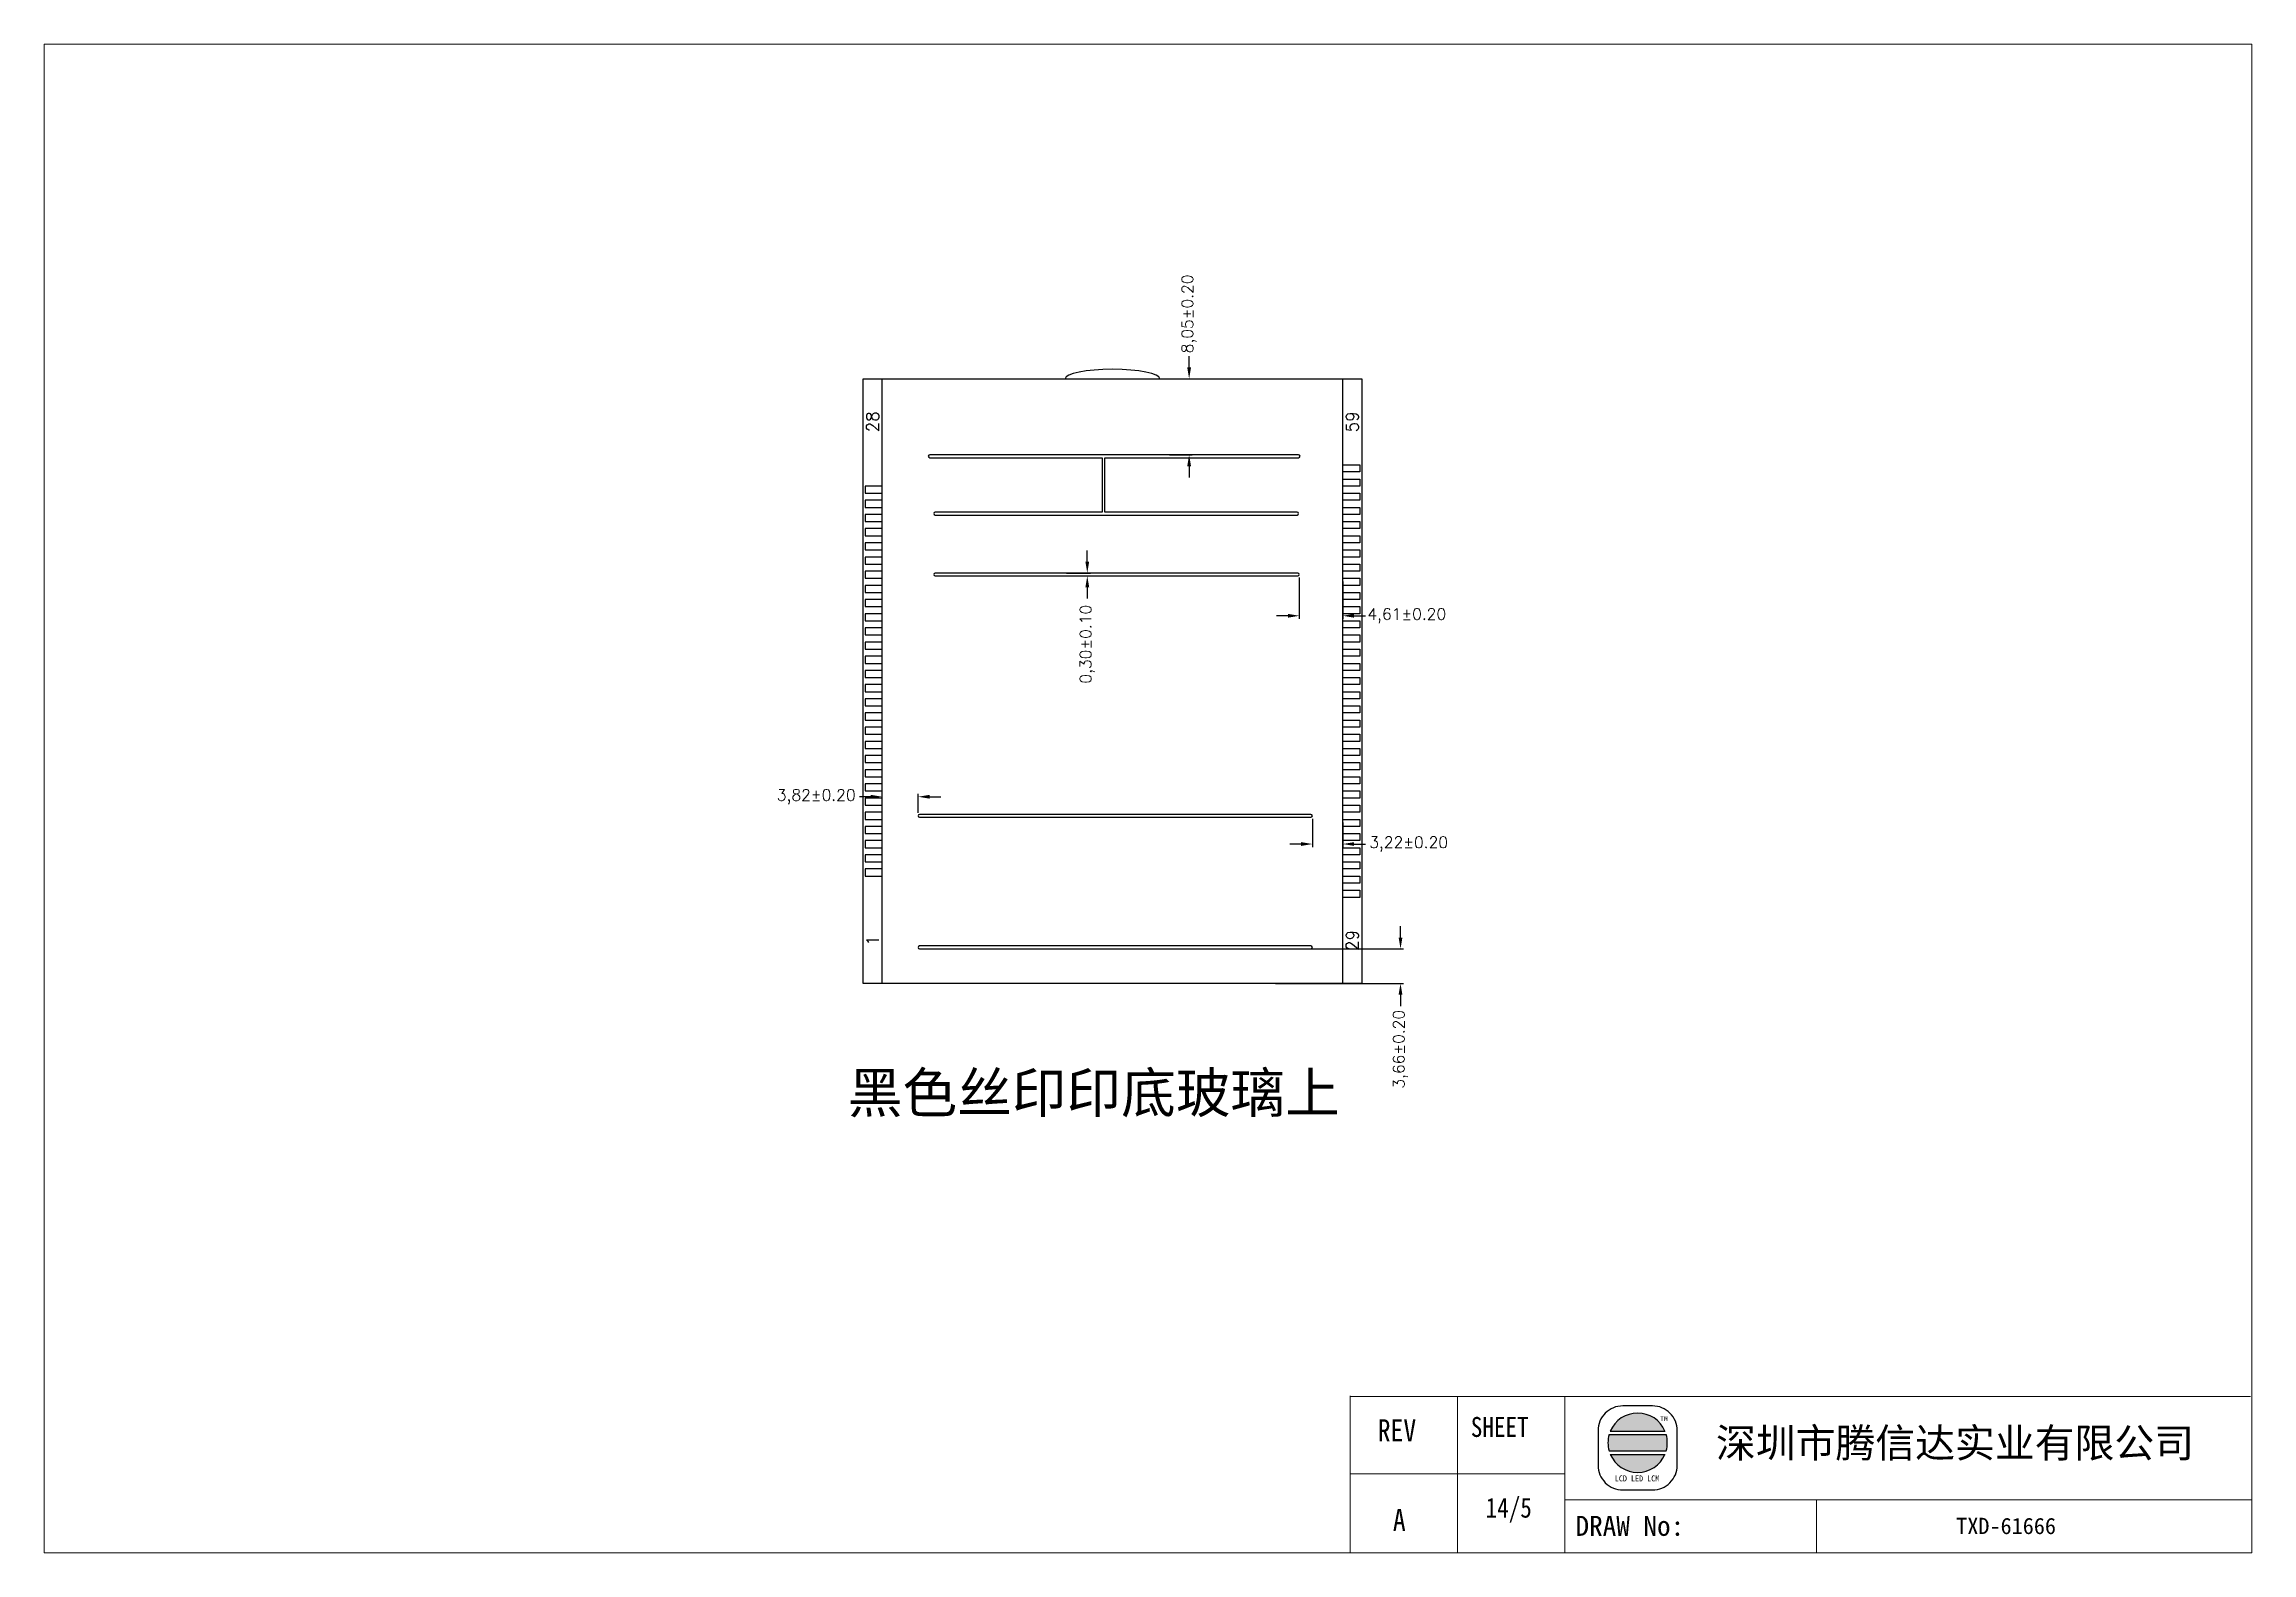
# Model space of a CAD drawing. Header units: millimetres. Extents: x 496 to 1208, y 1378 to 1539.
# Drawn here: x 734.3 to 967.8, y 1378.8 to 1538.4 of the extents above; entities that cross this region are included whole.
import ezdxf
from ezdxf.enums import TextEntityAlignment as Align

# ---------------------------------------------------------------- set-up
doc = ezdxf.new("R2010")
doc.units = ezdxf.units.MM
doc.header["$LTSCALE"] = 3
for name, color, linetype in [('1', 7, 'Continuous'), ('B3', 3, 'Continuous'), ('DIM', 4, 'Continuous'), ('dwg', 7, 'Continuous'), ('SY', 6, 'Continuous')]:
    doc.layers.add(name, color=color, linetype=linetype)
doc.styles.add('4534', font='simhei.ttf')
doc.styles.add('romans', font='romans.shx')
doc.styles.add('SSS_Dim', font='romans.shx')
doc.dimstyles.new('LCDDIM', dxfattribs={"dimtxt": 1.3, "dimasz": 1.04, "dimexe": 0.325, "dimexo": 0.325, "dimgap": 0.26, "dimtad": 0, "dimzin": 0, "dimtxsty": 'Standard', "dimcen": 2.5, "dimadec": 0, "dimazin": 0, "dimtfac": 1, "dimtofl": 0, "dimtmove": 0, "dimatfit": 0, "dimfxl": 1, "dimarcsym": 0})

msp = doc.modelspace()

# ---------------------------------------------------------------- texts
at = {"style": 'romans'}
for s, p in [('28', (821.944, 1498.469)), ('59', (872.664, 1498.469)), ('1', (821.944, 1443.614)), ('29', (872.664, 1443.614))]:
    msp.add_text(s, height=1.29, rotation=90, dxfattribs=at).set_placement(p, align=Align.MIDDLE)
at = {"color": 7, "lineweight": 20}
msp.add_text('TXD-61666', height=1.7233, dxfattribs=at).set_placement((936.52, 1380.819))
at = {"layer": '1', "color": 7, "lineweight": 20, "width": 0.85}
for s, height, p in [('REV', 2.3469, (875.349, 1390.618)), ('SHEET', 2.1122, (885.193, 1391.094))]:
    msp.add_text(s, height=height, dxfattribs=at).set_placement(p)
at = {"layer": '1', "lineweight": 20, "width": 0.85}
for s, height, p in [('14/5', 2.1122, (886.761, 1382.558)), ('A', 2.347, (876.952, 1381.135))]:
    msp.add_text(s, height=height, dxfattribs=at).set_placement(p)
at = {"layer": '1', "color": 7, "lineweight": 20, "insert": (896.265, 1382.746), "char_height": 2.1122, "width": 28.19015, "attachment_point": 1}
msp.add_mtext('DRAW No:', dxfattribs=at)
at = {"layer": 'B3', "color": 0, "insert": (911.122, 1392.006), "char_height": 3.08772, "width": 56.98795, "attachment_point": 1, "style": 'SSS_Dim'}
msp.add_mtext('{\\fSimSun|b0|i0|c134|p2;深圳市腾信达实业有限公司}', dxfattribs=at)
at = {"layer": 'dwg', "insert": (905.207, 1394.166), "char_height": 0.52412, "width": 1.0305, "attachment_point": 1, "style": 'SSS_Dim'}
msp.add_mtext('{\\fSimSun|b0|i0|c134|p2;\\P\\fSimSun|b0|i0|c0|p2;TM}', dxfattribs=at)
at = {"layer": 'SY', "style": '4534'}
msp.add_text('黑色丝印印底玻璃上', height=4.2377, dxfattribs=at).set_placement((819.319, 1425.386))

# ---------------------------------------------------------------- blocks, each defined once
blk = doc.blocks.new('A$C70BC3166')
at = {"layer": 'dwg'}
for color, points in [(142, [(6.63, 5.84, 0.661155), (1.21, 5.84)]), (94, [(6.75, 3.88, 0.140203), (6.75, 5.49), (1.09, 5.49, 0.140203), (1.09, 3.88)]), (1, [(1.21, 3.53, 0.661155), (6.63, 3.53)])]:
    blk.add_hatch(color=color, dxfattribs=at).paths.add_polyline_path(points)
for p, q in [((1.09, 5.49), (6.75, 5.49)), ((1.21, 5.84), (6.63, 5.84)), ((1.09, 3.88), (6.75, 3.88)), ((1.21, 3.53), (6.63, 3.53))]:
    blk.add_line(p, q, dxfattribs=at)
blk.add_lwpolyline([(2.45, 0), (5.39, 0, 0.414214), (7.84, 2.45), (7.84, 5.88, 0.414214), (5.39, 8.33), (2.45, 8.33, 0.414214), (0, 5.88), (0, 2.45, 0.414214)], format="xyb", close=True, dxfattribs=at)
for start, end in [(23.0582, 156.9418), (164.038, 195.962), (344.038, 15.962), (203.0582, 336.9418)]:
    blk.add_arc((3.92, 4.68), 2.94, start, end, dxfattribs=at)
at = {"layer": 'dwg', "insert": (1.66, 1.44), "char_height": 0.588, "width": 12.9748, "attachment_point": 1, "style": 'SSS_Dim'}
blk.add_mtext('{\\fSimSun|b0|i0|c134|p2;LCD LED LCM}', dxfattribs=at)
blk = doc.blocks.new('*D185')
at = {"layer": 'Defpoints', "color": 0}
for p in [(853.02, 1503.02), (855.41, 1503.02), (853.02, 1494.97)]:
    blk.add_point(p, dxfattribs=at)
at = {"layer": 'DIM', "color": 0, "lineweight": -2}
for p, q in [((855.41, 1504.22), (855.41, 1505.42)), ((853.35, 1503.02), (855.73, 1503.02)), ((853.35, 1494.97), (855.73, 1494.97)), ((855.41, 1493.77), (855.41, 1492.57))]:
    blk.add_line(p, q, dxfattribs=at)
at = {"layer": 'DIM', "color": 0}
for points in [[(855.21, 1504.22), (855.61, 1504.22), (855.41, 1503.02)], [(855.21, 1493.77), (855.61, 1493.77), (855.41, 1494.97)]]:
    blk.add_solid(points, dxfattribs=at)
at = {"layer": 'DIM', "color": 0, "insert": (855.41, 1509.88), "char_height": 1.2, "attachment_point": 5, "rotation": 90, "style": 'romans'}
blk.add_mtext('{\\Ftxt.shx|c1;8,05%%p0.20}', dxfattribs=at)
blk = doc.blocks.new('*D186')
at = {"layer": 'Defpoints', "color": 0}
for p in [(867.05, 1482.32), (871.66, 1481.92), (871.66, 1477.95)]:
    blk.add_point(p, dxfattribs=at)
at = {"layer": 'DIM', "color": 0, "lineweight": -2}
for p, q in [((867.05, 1482), (867.05, 1477.62)), ((871.66, 1481.59), (871.66, 1477.62)), ((865.85, 1477.95), (864.65, 1477.95)), ((872.86, 1477.95), (874.06, 1477.95))]:
    blk.add_line(p, q, dxfattribs=at)
at = {"layer": 'DIM', "color": 0}
for points in [[(865.85, 1478.15), (865.85, 1477.75), (867.05, 1477.95)], [(872.86, 1478.15), (872.86, 1477.75), (871.66, 1477.95)]]:
    blk.add_solid(points, dxfattribs=at)
at = {"layer": 'DIM', "color": 0, "insert": (878.42, 1477.95), "char_height": 1.2, "attachment_point": 5, "style": 'romans'}
blk.add_mtext('{\\Ftxt.shx|c1;4,61%%p0.20}', dxfattribs=at)
blk = doc.blocks.new('*D187')
at = {"layer": 'Defpoints', "color": 0}
for p in [(868.45, 1456.79), (871.66, 1456.42), (871.66, 1453.81)]:
    blk.add_point(p, dxfattribs=at)
at = {"layer": 'DIM', "color": 0, "lineweight": -2}
for p, q in [((868.45, 1456.46), (868.45, 1453.49)), ((871.66, 1456.09), (871.66, 1453.49)), ((867.25, 1453.81), (866.05, 1453.81)), ((872.86, 1453.81), (874.06, 1453.81))]:
    blk.add_line(p, q, dxfattribs=at)
at = {"layer": 'DIM', "color": 0}
for points in [[(867.25, 1454.01), (867.25, 1453.61), (868.45, 1453.81)], [(872.86, 1454.01), (872.86, 1453.61), (871.66, 1453.81)]]:
    blk.add_solid(points, dxfattribs=at)
at = {"layer": 'DIM', "color": 0, "insert": (878.62, 1453.81), "char_height": 1.2, "attachment_point": 5, "style": 'romans'}
blk.add_mtext('{\\Ftxt.shx|c1;3,22%%p0.20}', dxfattribs=at)
blk = doc.blocks.new('*D188')
at = {"layer": 'Defpoints', "color": 0}
for p in [(822.94, 1458.81), (822.94, 1456.79), (826.76, 1456.79)]:
    blk.add_point(p, dxfattribs=at)
at = {"layer": 'DIM', "color": 0, "lineweight": -2}
for p, q in [((822.94, 1457.11), (822.94, 1459.13)), ((826.76, 1457.11), (826.76, 1459.13)), ((821.74, 1458.81), (820.54, 1458.81)), ((827.96, 1458.81), (829.16, 1458.81))]:
    blk.add_line(p, q, dxfattribs=at)
at = {"layer": 'DIM', "color": 0}
for points in [[(821.74, 1459.01), (821.74, 1458.61), (822.94, 1458.81)], [(827.96, 1459.01), (827.96, 1458.61), (826.76, 1458.81)]]:
    blk.add_solid(points, dxfattribs=at)
at = {"layer": 'DIM', "color": 0, "insert": (815.98, 1458.81), "char_height": 1.2, "attachment_point": 5, "style": 'romans'}
blk.add_mtext('{\\Ftxt.shx|c1;3,82%%p0.20}', dxfattribs=at)
blk = doc.blocks.new('*D189')
at = {"layer": 'Defpoints', "color": 0}
for p in [(865.11, 1442.72), (864.23, 1439.06), (877.76, 1439.06)]:
    blk.add_point(p, dxfattribs=at)
at = {"layer": 'DIM', "color": 0, "lineweight": -2}
for p, q in [((877.76, 1443.92), (877.76, 1445.12)), ((865.44, 1442.72), (878.09, 1442.72)), ((864.55, 1439.06), (878.09, 1439.06)), ((877.76, 1437.86), (877.76, 1436.66))]:
    blk.add_line(p, q, dxfattribs=at)
at = {"layer": 'DIM', "color": 0}
for points in [[(877.56, 1443.92), (877.96, 1443.92), (877.76, 1442.72)], [(877.56, 1437.86), (877.96, 1437.86), (877.76, 1439.06)]]:
    blk.add_solid(points, dxfattribs=at)
at = {"layer": 'DIM', "color": 0, "insert": (877.76, 1432.1), "char_height": 1.2, "attachment_point": 5, "rotation": 90, "style": 'romans'}
blk.add_mtext('{\\Ftxt.shx|c1;3,66%%p0.20}', dxfattribs=at)
blk = doc.blocks.new('*D190')
at = {"layer": 'Defpoints', "color": 0}
for p in [(842.12, 1482.47), (842.12, 1482.17), (844.64, 1482.17)]:
    blk.add_point(p, dxfattribs=at)
at = {"layer": 'DIM', "color": 0, "lineweight": -2}
for p, q in [((844.64, 1483.67), (844.64, 1484.87)), ((842.45, 1482.47), (844.97, 1482.47)), ((842.45, 1482.17), (844.97, 1482.17)), ((844.64, 1480.97), (844.64, 1479.77))]:
    blk.add_line(p, q, dxfattribs=at)
at = {"layer": 'DIM', "color": 0}
for points in [[(844.44, 1483.67), (844.84, 1483.67), (844.64, 1482.47)], [(844.44, 1480.97), (844.84, 1480.97), (844.64, 1482.17)]]:
    blk.add_solid(points, dxfattribs=at)
at = {"layer": 'DIM', "color": 0, "insert": (844.64, 1474.94), "char_height": 1.2, "attachment_point": 5, "rotation": 90, "style": 'romans'}
blk.add_mtext('0,30%%p0.10', dxfattribs=at)

# ---------------------------------------------------------------- dimensions: what is measured, and where the dimension line sits
at = {"layer": 'DIM'}
for base, p1, p2, text, picture, middle in [((855.407, 1503.022), (853.025, 1494.973), (853.025, 1503.022), '{\\Ftxt.shx|c1;<>%%p0.20}', '*D185', (855.407, 1509.882)), ((844.643, 1482.173), (842.121, 1482.473), (842.121, 1482.173), '<>%%p0.10', '*D190', (844.643, 1474.941)), ((877.761, 1439.062), (865.113, 1442.725), (864.229, 1439.062), '{\\Ftxt.shx|c1;<>%%p0.20}', '*D189', (877.761, 1432.102))]:
    dim = msp.add_linear_dim(base=base, p1=p1, p2=p2, angle=90, text=text, dimstyle='LCDDIM', override={"dimtxt": 1.2, "dimasz": 1.2, "dimtxsty": 'romans'}, dxfattribs=at)
    dim.commit()
    dim.dimension.update_dxf_attribs({"geometry": picture, "text_midpoint": middle})
for base, p1, p2, picture, middle in [((871.6636, 1477.9457), (867.0488, 1482.3229), (871.6636, 1481.917), '*D186', (878.4236, 1477.9457)), ((822.944, 1458.806), (826.763, 1456.787), (822.944, 1456.787), '*D188', (815.984, 1458.806)), ((871.664, 1453.813), (868.445, 1456.787), (871.664, 1456.417), '*D187', (878.624, 1453.813))]:
    dim = msp.add_linear_dim(base=base, p1=p1, p2=p2, text='{\\Ftxt.shx|c1;<>%%p0.20}', dimstyle='LCDDIM', override={"dimtxt": 1.2, "dimasz": 1.2, "dimtxsty": 'romans'}, dxfattribs=at)
    dim.commit()
    dim.dimension.update_dxf_attribs({"geometry": picture, "text_midpoint": middle})

# ---------------------------------------------------------------- linework, layer by layer
msp.add_lwpolyline([(873.664, 1503.022), (873.664, 1439.062), (820.944, 1439.062), (820.944, 1503.022)], close=True)
for points in [[(822.944, 1439.062), (822.944, 1503.022)], [(871.664, 1439.062), (871.664, 1503.022)], [(871.664, 1493.917), (873.464, 1493.917), (873.464, 1493.167), (871.664, 1493.167)], [(871.664, 1492.417), (873.464, 1492.417), (873.464, 1491.667), (871.664, 1491.667)], [(822.944, 1491.667), (821.144, 1491.667), (821.144, 1490.917), (822.944, 1490.917)], [(822.944, 1490.167), (821.144, 1490.167), (821.144, 1489.417), (822.944, 1489.417)], [(871.664, 1490.917), (873.464, 1490.917), (873.464, 1490.167), (871.664, 1490.167)], [(871.664, 1489.417), (873.464, 1489.417), (873.464, 1488.667), (871.664, 1488.667)], [(822.944, 1488.667), (821.144, 1488.667), (821.144, 1487.917), (822.944, 1487.917)], [(822.944, 1487.167), (821.144, 1487.167), (821.144, 1486.417), (822.944, 1486.417)], [(871.664, 1487.917), (873.464, 1487.917), (873.464, 1487.167), (871.664, 1487.167)], [(822.944, 1485.667), (821.144, 1485.667), (821.144, 1484.917), (822.944, 1484.917)], [(871.664, 1486.417), (873.464, 1486.417), (873.464, 1485.667), (871.664, 1485.667)], [(871.664, 1484.917), (873.464, 1484.917), (873.464, 1484.167), (871.664, 1484.167)], [(822.944, 1484.167), (821.144, 1484.167), (821.144, 1483.417), (822.944, 1483.417)], [(822.944, 1482.667), (821.144, 1482.667), (821.144, 1481.917), (822.944, 1481.917)], [(871.664, 1483.417), (873.464, 1483.417), (873.464, 1482.667), (871.664, 1482.667)], [(822.944, 1481.167), (821.144, 1481.167), (821.144, 1480.417), (822.944, 1480.417)], [(871.664, 1481.917), (873.464, 1481.917), (873.464, 1481.167), (871.664, 1481.167)], [(871.664, 1480.417), (873.464, 1480.417), (873.464, 1479.667), (871.664, 1479.667)], [(822.944, 1479.667), (821.144, 1479.667), (821.144, 1478.917), (822.944, 1478.917)], [(822.944, 1478.167), (821.144, 1478.167), (821.144, 1477.417), (822.944, 1477.417)], [(871.664, 1478.917), (873.464, 1478.917), (873.464, 1478.167), (871.664, 1478.167)], [(822.944, 1476.667), (821.144, 1476.667), (821.144, 1475.917), (822.944, 1475.917)], [(871.664, 1477.417), (873.464, 1477.417), (873.464, 1476.667), (871.664, 1476.667)], [(871.664, 1475.917), (873.464, 1475.917), (873.464, 1475.167), (871.664, 1475.167)], [(822.944, 1475.167), (821.144, 1475.167), (821.144, 1474.417), (822.944, 1474.417)], [(822.944, 1473.667), (821.144, 1473.667), (821.144, 1472.917), (822.944, 1472.917)], [(871.664, 1474.417), (873.464, 1474.417), (873.464, 1473.667), (871.664, 1473.667)], [(822.944, 1472.167), (821.144, 1472.167), (821.144, 1471.417), (822.944, 1471.417)], [(871.664, 1472.917), (873.464, 1472.917), (873.464, 1472.167), (871.664, 1472.167)], [(871.664, 1471.417), (873.464, 1471.417), (873.464, 1470.667), (871.664, 1470.667)], [(822.944, 1470.667), (821.144, 1470.667), (821.144, 1469.917), (822.944, 1469.917)], [(822.944, 1469.167), (821.144, 1469.167), (821.144, 1468.417), (822.944, 1468.417)], [(871.664, 1469.917), (873.464, 1469.917), (873.464, 1469.167), (871.664, 1469.167)], [(871.664, 1468.417), (873.464, 1468.417), (873.464, 1467.667), (871.664, 1467.667)], [(822.944, 1467.667), (821.144, 1467.667), (821.144, 1466.917), (822.944, 1466.917)], [(822.944, 1466.167), (821.144, 1466.167), (821.144, 1465.417), (822.944, 1465.417)], [(871.664, 1466.917), (873.464, 1466.917), (873.464, 1466.167), (871.664, 1466.167)], [(822.944, 1464.667), (821.144, 1464.667), (821.144, 1463.917), (822.944, 1463.917)], [(871.664, 1465.417), (873.464, 1465.417), (873.464, 1464.667), (871.664, 1464.667)], [(871.664, 1463.917), (873.464, 1463.917), (873.464, 1463.167), (871.664, 1463.167)], [(822.944, 1463.167), (821.144, 1463.167), (821.144, 1462.417), (822.944, 1462.417)], [(822.944, 1461.667), (821.144, 1461.667), (821.144, 1460.917), (822.944, 1460.917)], [(871.664, 1462.417), (873.464, 1462.417), (873.464, 1461.667), (871.664, 1461.667)], [(822.944, 1460.167), (821.144, 1460.167), (821.144, 1459.417), (822.944, 1459.417)], [(871.664, 1460.917), (873.464, 1460.917), (873.464, 1460.167), (871.664, 1460.167)], [(871.664, 1459.417), (873.464, 1459.417), (873.464, 1458.667), (871.664, 1458.667)], [(822.944, 1458.667), (821.144, 1458.667), (821.144, 1457.917), (822.944, 1457.917)], [(822.944, 1457.167), (821.144, 1457.167), (821.144, 1456.417), (822.944, 1456.417)], [(871.664, 1457.917), (873.464, 1457.917), (873.464, 1457.167), (871.664, 1457.167)], [(822.944, 1455.667), (821.144, 1455.667), (821.144, 1454.917), (822.944, 1454.917)], [(871.664, 1456.417), (873.464, 1456.417), (873.464, 1455.667), (871.664, 1455.667)], [(871.664, 1454.917), (873.464, 1454.917), (873.464, 1454.167), (871.664, 1454.167)], [(822.944, 1454.167), (821.144, 1454.167), (821.144, 1453.417), (822.944, 1453.417)], [(822.944, 1452.667), (821.144, 1452.667), (821.144, 1451.917), (822.944, 1451.917)], [(871.664, 1453.417), (873.464, 1453.417), (873.464, 1452.667), (871.664, 1452.667)], [(822.944, 1451.167), (821.144, 1451.167), (821.144, 1450.417), (822.944, 1450.417)], [(871.664, 1451.917), (873.464, 1451.917), (873.464, 1451.167), (871.664, 1451.167)], [(871.664, 1450.417), (873.464, 1450.417), (873.464, 1449.667), (871.664, 1449.667)], [(871.664, 1448.917), (873.464, 1448.917), (873.464, 1448.167), (871.664, 1448.167)]]:
    msp.add_lwpolyline(points)
msp.add_ellipse((847.304, 1503.022), major_axis=(-5, 0), ratio=0.2, start_param=3.1415927, end_param=6.2831853)
at = {"layer": '1', "color": 7, "lineweight": 20}
for p, q in [((872.427, 1395.446), (872.427, 1378.909)), ((895.129, 1395.371), (895.129, 1378.834))]:
    msp.add_line(p, q, dxfattribs=at)
at = {"layer": '1', "lineweight": 20}
for p, q in [((872.427, 1395.371), (967.632, 1395.371)), ((883.778, 1378.834), (883.778, 1395.371)), ((967.781, 1384.446), (895.129, 1384.446))]:
    msp.add_line(p, q, dxfattribs=at)
msp.add_lwpolyline([(734.339, 1538.412), (967.781, 1538.412), (967.781, 1378.834), (734.339, 1378.834)], close=True, dxfattribs=at)
at = {"layer": '1', "color": 7, "lineweight": 20}
for points in [[(872.427, 1387.177), (895.129, 1387.177)], [(921.755, 1384.446), (921.755, 1378.834)]]:
    msp.add_lwpolyline(points, dxfattribs=at)
at = {"layer": 'SY'}
for points in [[(846.509, 1488.907), (846.509, 1494.673), (866.985, 1494.673, 1), (866.985, 1494.973), (827.976, 1494.973, 1), (827.976, 1494.673), (846.209, 1494.673), (846.209, 1488.907), (828.555, 1488.907, 1), (828.555, 1488.607), (866.835, 1488.607, 1), (866.835, 1488.907)], [(866.899, 1482.473), (828.567, 1482.473, 1), (828.567, 1482.173), (866.899, 1482.173, 1)], [(868.295, 1456.937), (826.913, 1456.937, 1), (826.913, 1456.637), (868.295, 1456.637, 1)], [(868.295, 1443.025), (826.913, 1443.025, 1), (826.913, 1442.725), (868.295, 1442.725, 1)]]:
    msp.add_lwpolyline(points, format="xyb", close=True, dxfattribs=at)

# ---------------------------------------------------------------- block references
at = {"layer": 'dwg', "xscale": 1.067607785399559, "yscale": 1.067607785399559, "zscale": 1.067607785399406}
msp.add_blockref('A$C70BC3166', (898.65, 1385.486), dxfattribs=at)

msp.set_redraw_order([(e.dxf.handle, doc.entitydb.next_handle()) for e in msp.query("TEXT MTEXT ATTDEF DIMENSION ARC_DIMENSION")])  # texts and dimensions are drawn at this point

doc.saveas('drawing.dxf')
